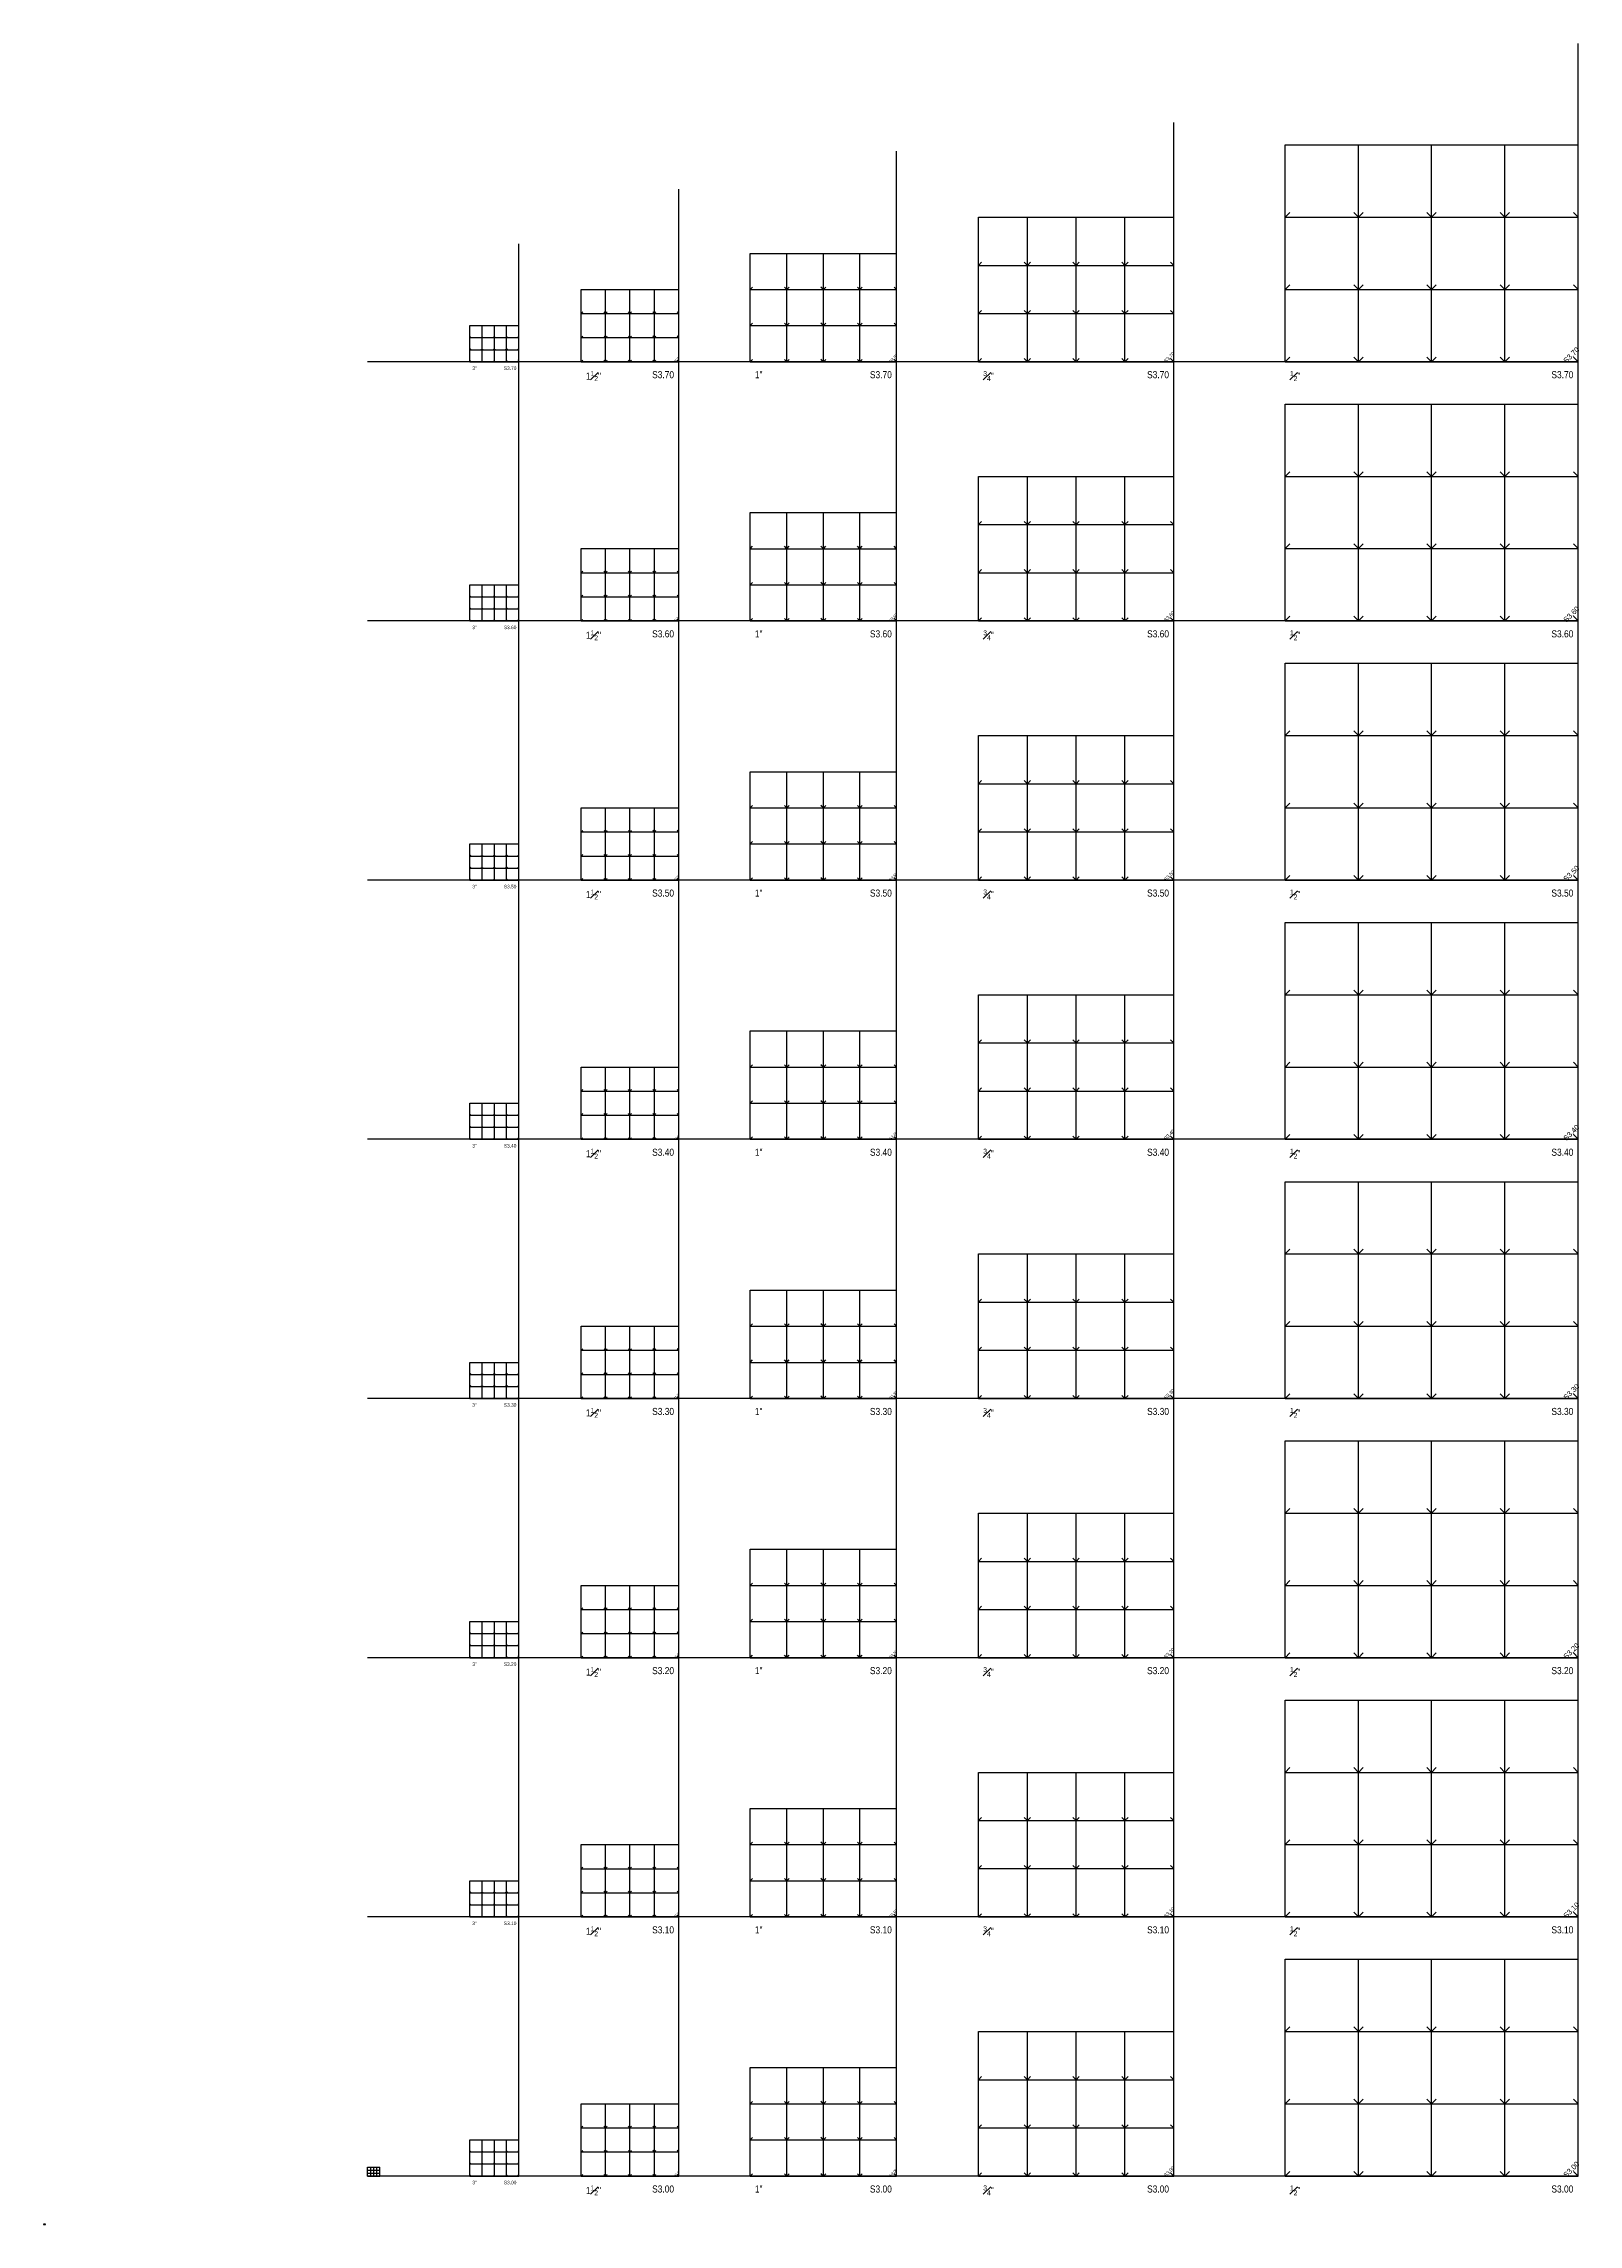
# Model space of a CAD drawing. Header units: inches. Extents: x -2375 to 41574, y 908 to 9099.
# Drawn here: x 1784 to 5692, y 1649 to 7202 of the extents above; entities that cross this region are included whole.
import ezdxf

# ---------------------------------------------------------------- set-up
doc = ezdxf.new("R2010")
doc.units = ezdxf.units.IN
doc.header["$LTSCALE"] = 12
doc.header["$MEASUREMENT"] = 0
doc.linetypes.add('HIDDEN2', pattern=[0.1875, 0.125, -0.0625])
doc.layers.get('0').update_dxf_attribs({"linetype": 'CONTINUOUS'})
doc.layers.add('S-ANNO-GRID-NONPLOT', color=251, linetype='CONTINUOUS', plot=False)
doc.layers.add('S-CONC', color=4, linetype='CONTINUOUS')
doc.layers.add('S-WOOD', color=3, linetype='CONTINUOUS')
doc.styles.add('Arial', font='arial.ttf', dxfattribs={"width": 0.85})

msp = doc.modelspace()

# ---------------------------------------------------------------- texts
at = {"layer": 'S-ANNO-GRID-NONPLOT', "attachment_point": 5, "rotation": 45, "style": 'Arial'}
for s, insert, char_height, width in [('S3.70', (2990.9998, 6395.1917), 2.25, 7.387198), ('S3.70', (3395.649, 6398.0201), 4.5, 14.774397), ('S3.70', (3947.5018, 6400.8485), 6.75, 22.161595), ('S3.70', (4650.469, 6403.677), 9, 29.548794), ('S3.70', (5674.4604, 6409.3338), 13.5, 44.323191), ('S3.60', (2990.9998, 5735.1917), 2.25, 7.387198), ('S3.60', (3395.649, 5738.0201), 4.5, 14.774397), ('S3.60', (3947.5018, 5740.8485), 6.75, 22.161595), ('S3.60', (4650.469, 5743.677), 9, 29.548794), ('S3.60', (5674.4604, 5749.3338), 13.5, 44.323191), ('S3.50', (2990.9998, 5075.1917), 2.25, 7.387198), ('S3.50', (3395.649, 5078.0201), 4.5, 14.774397), ('S3.50', (3947.5018, 5080.8485), 6.75, 22.161595), ('S3.50', (4650.469, 5083.677), 9, 29.548794), ('S3.50', (5674.4604, 5089.3338), 13.5, 44.323191), ('S3.40', (5674.4604, 4429.3338), 13.5, 44.323191), ('S3.40', (2990.9998, 4415.1917), 2.25, 7.387198), ('S3.40', (3395.649, 4418.0201), 4.5, 14.774397), ('S3.40', (3947.5018, 4420.8485), 6.75, 22.161595), ('S3.40', (4650.469, 4423.677), 9, 29.548794), ('S3.30', (5674.4604, 3769.3338), 13.5, 44.323191), ('S3.30', (2990.9998, 3755.1917), 2.25, 7.387198), ('S3.30', (3395.649, 3758.0201), 4.5, 14.774397), ('S3.30', (3947.5018, 3760.8485), 6.75, 22.161595), ('S3.30', (4650.469, 3763.677), 9, 29.548794), ('S3.20', (3947.5018, 3100.8485), 6.75, 22.161595), ('S3.20', (4650.469, 3103.677), 9, 29.548794), ('S3.20', (5674.4604, 3109.3338), 13.5, 44.323191), ('S3.20', (2990.9998, 3095.1917), 2.25, 7.387198), ('S3.20', (3395.649, 3098.0201), 4.5, 14.774397), ('S3.10', (3395.649, 2438.0201), 4.5, 14.774397), ('S3.10', (3947.5018, 2440.8485), 6.75, 22.161595), ('S3.10', (4650.469, 2443.677), 9, 29.548794), ('S3.10', (5674.4604, 2449.3338), 13.5, 44.323191), ('S3.10', (2990.9998, 2435.1917), 2.25, 7.387198), ('S3.00', (2990.9998, 1775.1917), 2.25, 7.387198), ('S3.00', (3395.649, 1778.0201), 4.5, 14.774397), ('S3.00', (3947.5018, 1780.8485), 6.75, 22.161595), ('S3.00', (4650.469, 1783.677), 9, 29.548794), ('S3.00', (5674.4604, 1789.3338), 13.5, 44.323191)]:
    msp.add_mtext(s, dxfattribs=dict(at, insert=insert, char_height=char_height, width=width))
at = {"layer": 'S-ANNO-GRID-NONPLOT', "color": 191, "style": 'Arial'}
for s, insert, char_height, width, attachment_point in [('3"', (2875.5495, 6380.3633), 9, 29.548794, 1), ('S3.70', (2987.8283, 6380.3633), 9, 29.548794, 3), ('\\A1;1{\\H0.7x;\\S1#2;}"', (3164.7483, 6368.3633), 18, 59.097588, 1), ('S3.70', (3389.3059, 6368.3633), 18, 59.097588, 3), ('1"', (3595.1507, 6368.3633), 18, 59.097588, 1), ('S3.70', (3943.9871, 6368.3633), 18, 59.097588, 3), ('\\A1;{\\H0.7x;\\S3#4;}"', (4176.6675, 6368.3633), 18, 59.097588, 1), ('S3.70', (4649.7827, 6368.3633), 18, 59.097588, 3), ('\\A1;{\\H0.7x;\\S1#2;}"', (4957.7582, 6368.3633), 18, 59.097588, 1), ('S3.70', (5679.431, 6368.3633), 18, 59.097588, 3), ('3"', (2875.5495, 5720.3633), 9, 29.548794, 1), ('S3.60', (2987.8283, 5720.3633), 9, 29.548794, 3), ('\\A1;1{\\H0.7x;\\S1#2;}"', (3164.7483, 5708.3633), 18, 59.097588, 1), ('S3.60', (3389.3059, 5708.3633), 18, 59.097588, 3), ('1"', (3595.1507, 5708.3633), 18, 59.097588, 1), ('S3.60', (3943.9871, 5708.3633), 18, 59.097588, 3), ('\\A1;{\\H0.7x;\\S3#4;}"', (4176.6675, 5708.3633), 18, 59.097588, 1), ('S3.60', (4649.7827, 5708.3633), 18, 59.097588, 3), ('\\A1;{\\H0.7x;\\S1#2;}"', (4957.7582, 5708.3633), 18, 59.097588, 1), ('S3.60', (5679.431, 5708.3633), 18, 59.097588, 3), ('3"', (2875.5495, 5060.3633), 9, 29.548794, 1), ('S3.50', (2987.8283, 5060.3633), 9, 29.548794, 3), ('\\A1;1{\\H0.7x;\\S1#2;}"', (3164.7483, 5048.3633), 18, 59.097588, 1), ('S3.50', (3389.3059, 5048.3633), 18, 59.097588, 3), ('1"', (3595.1507, 5048.3633), 18, 59.097588, 1), ('S3.50', (3943.9871, 5048.3633), 18, 59.097588, 3), ('\\A1;{\\H0.7x;\\S3#4;}"', (4176.6675, 5048.3633), 18, 59.097588, 1), ('S3.50', (4649.7827, 5048.3633), 18, 59.097588, 3), ('\\A1;{\\H0.7x;\\S1#2;}"', (4957.7582, 5048.3633), 18, 59.097588, 1), ('S3.50', (5679.431, 5048.3633), 18, 59.097588, 3), ('3"', (2875.5495, 4400.3633), 9, 29.548794, 1), ('S3.40', (2987.8283, 4400.3633), 9, 29.548794, 3), ('\\A1;1{\\H0.7x;\\S1#2;}"', (3164.7483, 4388.3633), 18, 59.097588, 1), ('S3.40', (3389.3059, 4388.3633), 18, 59.097588, 3), ('1"', (3595.1507, 4388.3633), 18, 59.097588, 1), ('S3.40', (3943.9871, 4388.3633), 18, 59.097588, 3), ('\\A1;{\\H0.7x;\\S3#4;}"', (4176.6675, 4388.3633), 18, 59.097588, 1), ('S3.40', (4649.7827, 4388.3633), 18, 59.097588, 3), ('\\A1;{\\H0.7x;\\S1#2;}"', (4957.7582, 4388.3633), 18, 59.097588, 1), ('S3.40', (5679.431, 4388.3633), 18, 59.097588, 3), ('3"', (2875.5495, 3740.3633), 9, 29.548794, 1), ('S3.30', (2987.8283, 3740.3633), 9, 29.548794, 3), ('\\A1;1{\\H0.7x;\\S1#2;}"', (3164.7483, 3728.3633), 18, 59.097588, 1), ('S3.30', (3389.3059, 3728.3633), 18, 59.097588, 3), ('1"', (3595.1507, 3728.3633), 18, 59.097588, 1), ('S3.30', (3943.9871, 3728.3633), 18, 59.097588, 3), ('\\A1;{\\H0.7x;\\S3#4;}"', (4176.6675, 3728.3633), 18, 59.097588, 1), ('S3.30', (4649.7827, 3728.3633), 18, 59.097588, 3), ('\\A1;{\\H0.7x;\\S1#2;}"', (4957.7582, 3728.3633), 18, 59.097588, 1), ('S3.30', (5679.431, 3728.3633), 18, 59.097588, 3), ('3"', (2875.5495, 3080.3633), 9, 29.548794, 1), ('S3.20', (2987.8283, 3080.3633), 9, 29.548794, 3), ('\\A1;1{\\H0.7x;\\S1#2;}"', (3164.7483, 3068.3633), 18, 59.097588, 1), ('S3.20', (3389.3059, 3068.3633), 18, 59.097588, 3), ('1"', (3595.1507, 3068.3633), 18, 59.097588, 1), ('S3.20', (3943.9871, 3068.3633), 18, 59.097588, 3), ('\\A1;{\\H0.7x;\\S3#4;}"', (4176.6675, 3068.3633), 18, 59.097588, 1), ('S3.20', (4649.7827, 3068.3633), 18, 59.097588, 3), ('\\A1;{\\H0.7x;\\S1#2;}"', (4957.7582, 3068.3633), 18, 59.097588, 1), ('S3.20', (5679.431, 3068.3633), 18, 59.097588, 3), ('3"', (2875.5495, 2420.3633), 9, 29.548794, 1), ('S3.10', (2987.8283, 2420.3633), 9, 29.548794, 3), ('\\A1;1{\\H0.7x;\\S1#2;}"', (3164.7483, 2408.3633), 18, 59.097588, 1), ('S3.10', (3389.3059, 2408.3633), 18, 59.097588, 3), ('1"', (3595.1507, 2408.3633), 18, 59.097588, 1), ('S3.10', (3943.9871, 2408.3633), 18, 59.097588, 3), ('\\A1;{\\H0.7x;\\S3#4;}"', (4176.6675, 2408.3633), 18, 59.097588, 1), ('\\A1;{\\H0.7x;\\S3#4;}"', (4176.6675, 2408.3633), 18, 59.097588, 1), ('S3.10', (4649.7827, 2408.3633), 18, 59.097588, 3), ('\\A1;{\\H0.7x;\\S1#2;}"', (4957.7582, 2408.3633), 18, 59.097588, 1), ('S3.10', (5679.431, 2408.3633), 18, 59.097588, 3), ('3"', (2875.5495, 1760.3633), 9, 29.548794, 1), ('S3.00', (2987.8283, 1760.3633), 9, 29.548794, 3), ('\\A1;1{\\H0.7x;\\S1#2;}"', (3164.7483, 1748.3633), 18, 59.097588, 1), ('S3.00', (3389.3059, 1748.3633), 18, 59.097588, 3), ('1"', (3595.1507, 1748.3633), 18, 59.097588, 1), ('S3.00', (3943.9871, 1748.3633), 18, 59.097588, 3), ('\\A1;{\\H0.7x;\\S3#4;}"', (4176.6675, 1748.3633), 18, 59.097588, 1), ('S3.00', (4649.7827, 1748.3633), 18, 59.097588, 3), ('\\A1;{\\H0.7x;\\S1#2;}"', (4957.7582, 1748.3633), 18, 59.097588, 1), ('S3.00', (5679.431, 1748.3633), 18, 59.097588, 3)]:
    msp.add_mtext(s, dxfattribs=dict(at, insert=insert, char_height=char_height, width=width, attachment_point=attachment_point))

# ---------------------------------------------------------------- blocks, each defined once
blk = doc.blocks.new('Se_GRID 24x36')
for p, q in [((0, 23), (7.77, 23)), ((0, 15.33), (0, 23)), ((7.77, 0), (7.77, 23)), ((7.77, 23), (15.53, 23)), ((15.53, 0), (15.53, 23)), ((15.53, 23), (23.3, 23)), ((23.3, 0), (23.3, 23)), ((23.3, 23), (31.07, 23)), ((31.07, 15.33), (31.07, 23)), ((0, 15.33), (0.5, 15.83)), ((0, 7.67), (0, 15.33)), ((0, 15.33), (7.77, 15.33)), ((7.77, 15.33), (8.27, 15.83)), ((7.77, 15.33), (15.53, 15.33)), ((15.53, 15.33), (16.03, 15.83)), ((15.53, 15.33), (23.3, 15.33)), ((23.3, 15.33), (23.8, 15.83)), ((23.3, 15.33), (31.07, 15.33)), ((31.07, 7.67), (31.07, 15.33)), ((0, 7.67), (0.5, 8.17)), ((0, 0), (0, 7.67)), ((0, 7.67), (7.77, 7.67)), ((7.77, 7.67), (8.27, 8.17)), ((7.77, 7.67), (15.53, 7.67)), ((15.53, 7.67), (16.03, 8.17)), ((15.53, 7.67), (23.3, 7.67)), ((23.3, 7.67), (23.8, 8.17)), ((23.3, 7.67), (31.07, 7.67)), ((31.07, 0), (31.07, 7.67)), ((0, 0), (0.5, 0.5)), ((0, 0), (7.77, 0)), ((7.77, 0), (8.27, 0.5)), ((7.77, 0), (15.53, 0)), ((15.53, 0), (16.03, 0.5)), ((23.3, 0), (23.8, 0.5)), ((15.53, 0), (23.3, 0)), ((23.3, 0), (31.07, 0))]:
    blk.add_line(p, q)
at = {"linetype": 'HIDDEN2'}
for p, q in [((7.77, 15.33), (7.27, 15.83)), ((15.53, 15.33), (15.03, 15.83)), ((23.3, 15.33), (22.8, 15.83)), ((31.07, 15.33), (30.57, 15.83)), ((7.77, 7.67), (7.27, 8.17)), ((15.53, 7.67), (15.03, 8.17)), ((23.3, 7.67), (22.8, 8.17)), ((31.07, 7.67), (30.57, 8.17)), ((7.77, 0), (7.27, 0.5)), ((15.53, 0), (15.03, 0.5)), ((23.3, 0), (22.8, 0.5)), ((31.07, 0), (30.57, 0.5))]:
    blk.add_line(p, q, dxfattribs=at)
blk = doc.blocks.new('PLY-0.5')
at = {"layer": 'S-WOOD'}
h = blk.add_hatch(dxfattribs=at)
h.set_pattern_fill('PLAST', color=1, scale=5, angle=45, style=0)
h.set_pattern_definition([(45, (0, -0.5), (-0.88388, 0.88388), []), (45, (-0.1105, -0.3895), (-0.88388, 0.88388), []), (45, (-0.221, -0.279), (-0.88388, 0.88388), [])])
h.paths.add_polyline_path([(0, -0.5), (5, -0.5), (5, 0), (0, 0)])
at = {"layer": 'S-WOOD', "color": 1}
blk.add_line((0, -0.25), (5, -0.25), dxfattribs=at)
at = {"layer": 'S-WOOD'}
blk.add_lwpolyline([(0, -0.5), (5, -0.5), (5, 0), (0, 0)], close=True, dxfattribs=at)

# ---------------------------------------------------------------- linework, layer by layer
at = {"layer": 'S-ANNO-GRID-NONPLOT'}
for p, q in [((5691.431, 1772.3633), (5691.431, 7202.3949)), ((4661.7827, 1772.3633), (4661.7827, 7001.8522)), ((3955.9871, 1772.3633), (3955.9871, 6928.427)), ((3401.3059, 1772.3633), (3401.3059, 6832.1685)), ((2993.8283, 1772.3633), (2993.8283, 6692.4962)), ((5691.431, 6392.3633), (2609.0403, 6392.3633)), ((5691.431, 5732.3633), (2609.0403, 5732.3633)), ((5691.431, 5072.3633), (2609.0403, 5072.3633)), ((5691.431, 4412.3633), (2609.0403, 4412.3633)), ((5691.431, 3752.3633), (2609.0403, 3752.3633)), ((5691.431, 3092.3633), (2609.0403, 3092.3633)), ((5691.431, 2432.3633), (2609.0403, 2432.3633)), ((5691.431, 1772.3633), (2609.0403, 1772.3633))]:
    msp.add_line(p, q, dxfattribs=at)

# ---------------------------------------------------------------- block references
for p, xscale, yscale, zscale in [((4945.7582, 6392.3633), 24, 24, 24), ((4164.6675, 6392.3633), 16, 16, 16), ((3583.1507, 6392.3633), 12, 12, 12), ((3152.7483, 6392.3633), 8, 8, 8), ((2869.5495, 6392.3633), 4, 4, 4), ((4945.7582, 5732.3633), 24, 24, 24), ((4164.6675, 5732.3633), 16, 16, 16), ((3583.1507, 5732.3633), 12, 12, 12), ((3152.7483, 5732.3633), 8, 8, 8), ((2869.5495, 5732.3633), 4, 4, 4), ((4945.7582, 5072.3633), 24, 24, 24), ((4164.6675, 5072.3633), 16, 16, 16), ((3583.1507, 5072.3633), 12, 12, 12), ((3152.7483, 5072.3633), 8, 8, 8), ((2869.5495, 5072.3633), 4, 4, 4), ((4945.7582, 4412.3633), 24, 24, 24), ((4164.6675, 4412.3633), 16, 16, 16), ((3583.1507, 4412.3633), 12, 12, 12), ((3152.7483, 4412.3633), 8, 8, 8), ((2869.5495, 4412.3633), 4, 4, 4), ((4945.7582, 3752.3633), 24, 24, 24), ((4164.6675, 3752.3633), 16, 16, 16), ((3583.1507, 3752.3633), 12, 12, 12), ((3152.7483, 3752.3633), 8, 8, 8), ((2869.5495, 3752.3633), 4, 4, 4), ((4945.7582, 3092.3633), 24, 24, 24), ((4164.6675, 3092.3633), 16, 16, 16), ((3583.1507, 3092.3633), 12, 12, 12), ((3152.7483, 3092.3633), 8, 8, 8), ((2869.5495, 3092.3633), 4, 4, 4), ((4945.7582, 2432.3633), 24, 24, 24), ((4164.6675, 2432.3633), 16, 16, 16), ((3583.1507, 2432.3633), 12, 12, 12), ((3152.7483, 2432.3633), 8, 8, 8), ((2869.5495, 2432.3633), 4, 4, 4), ((4945.7582, 1772.3633), 24, 24, 24), ((4164.6675, 1772.3633), 16, 16, 16), ((3583.1507, 1772.3633), 12, 12, 12), ((3152.7483, 1772.3633), 8, 8, 8), ((2869.5495, 1772.3633), 4, 4, 4)]:
    msp.add_blockref('Se_GRID 24x36', p, dxfattribs=dict(at, xscale=xscale, yscale=yscale, zscale=zscale))
msp.add_blockref('Se_GRID 24x36', (2609.0403, 1772.3633), dxfattribs=at)
at = {"layer": 'S-CONC'}
msp.add_blockref('PLY-0.5', (1783.8136, 1649.7744), dxfattribs=at)

msp.set_redraw_order([(e.dxf.handle, doc.entitydb.next_handle()) for e in msp.query("TEXT MTEXT ATTDEF DIMENSION ARC_DIMENSION")])  # texts and dimensions are drawn at this point

doc.saveas('drawing.dxf')
